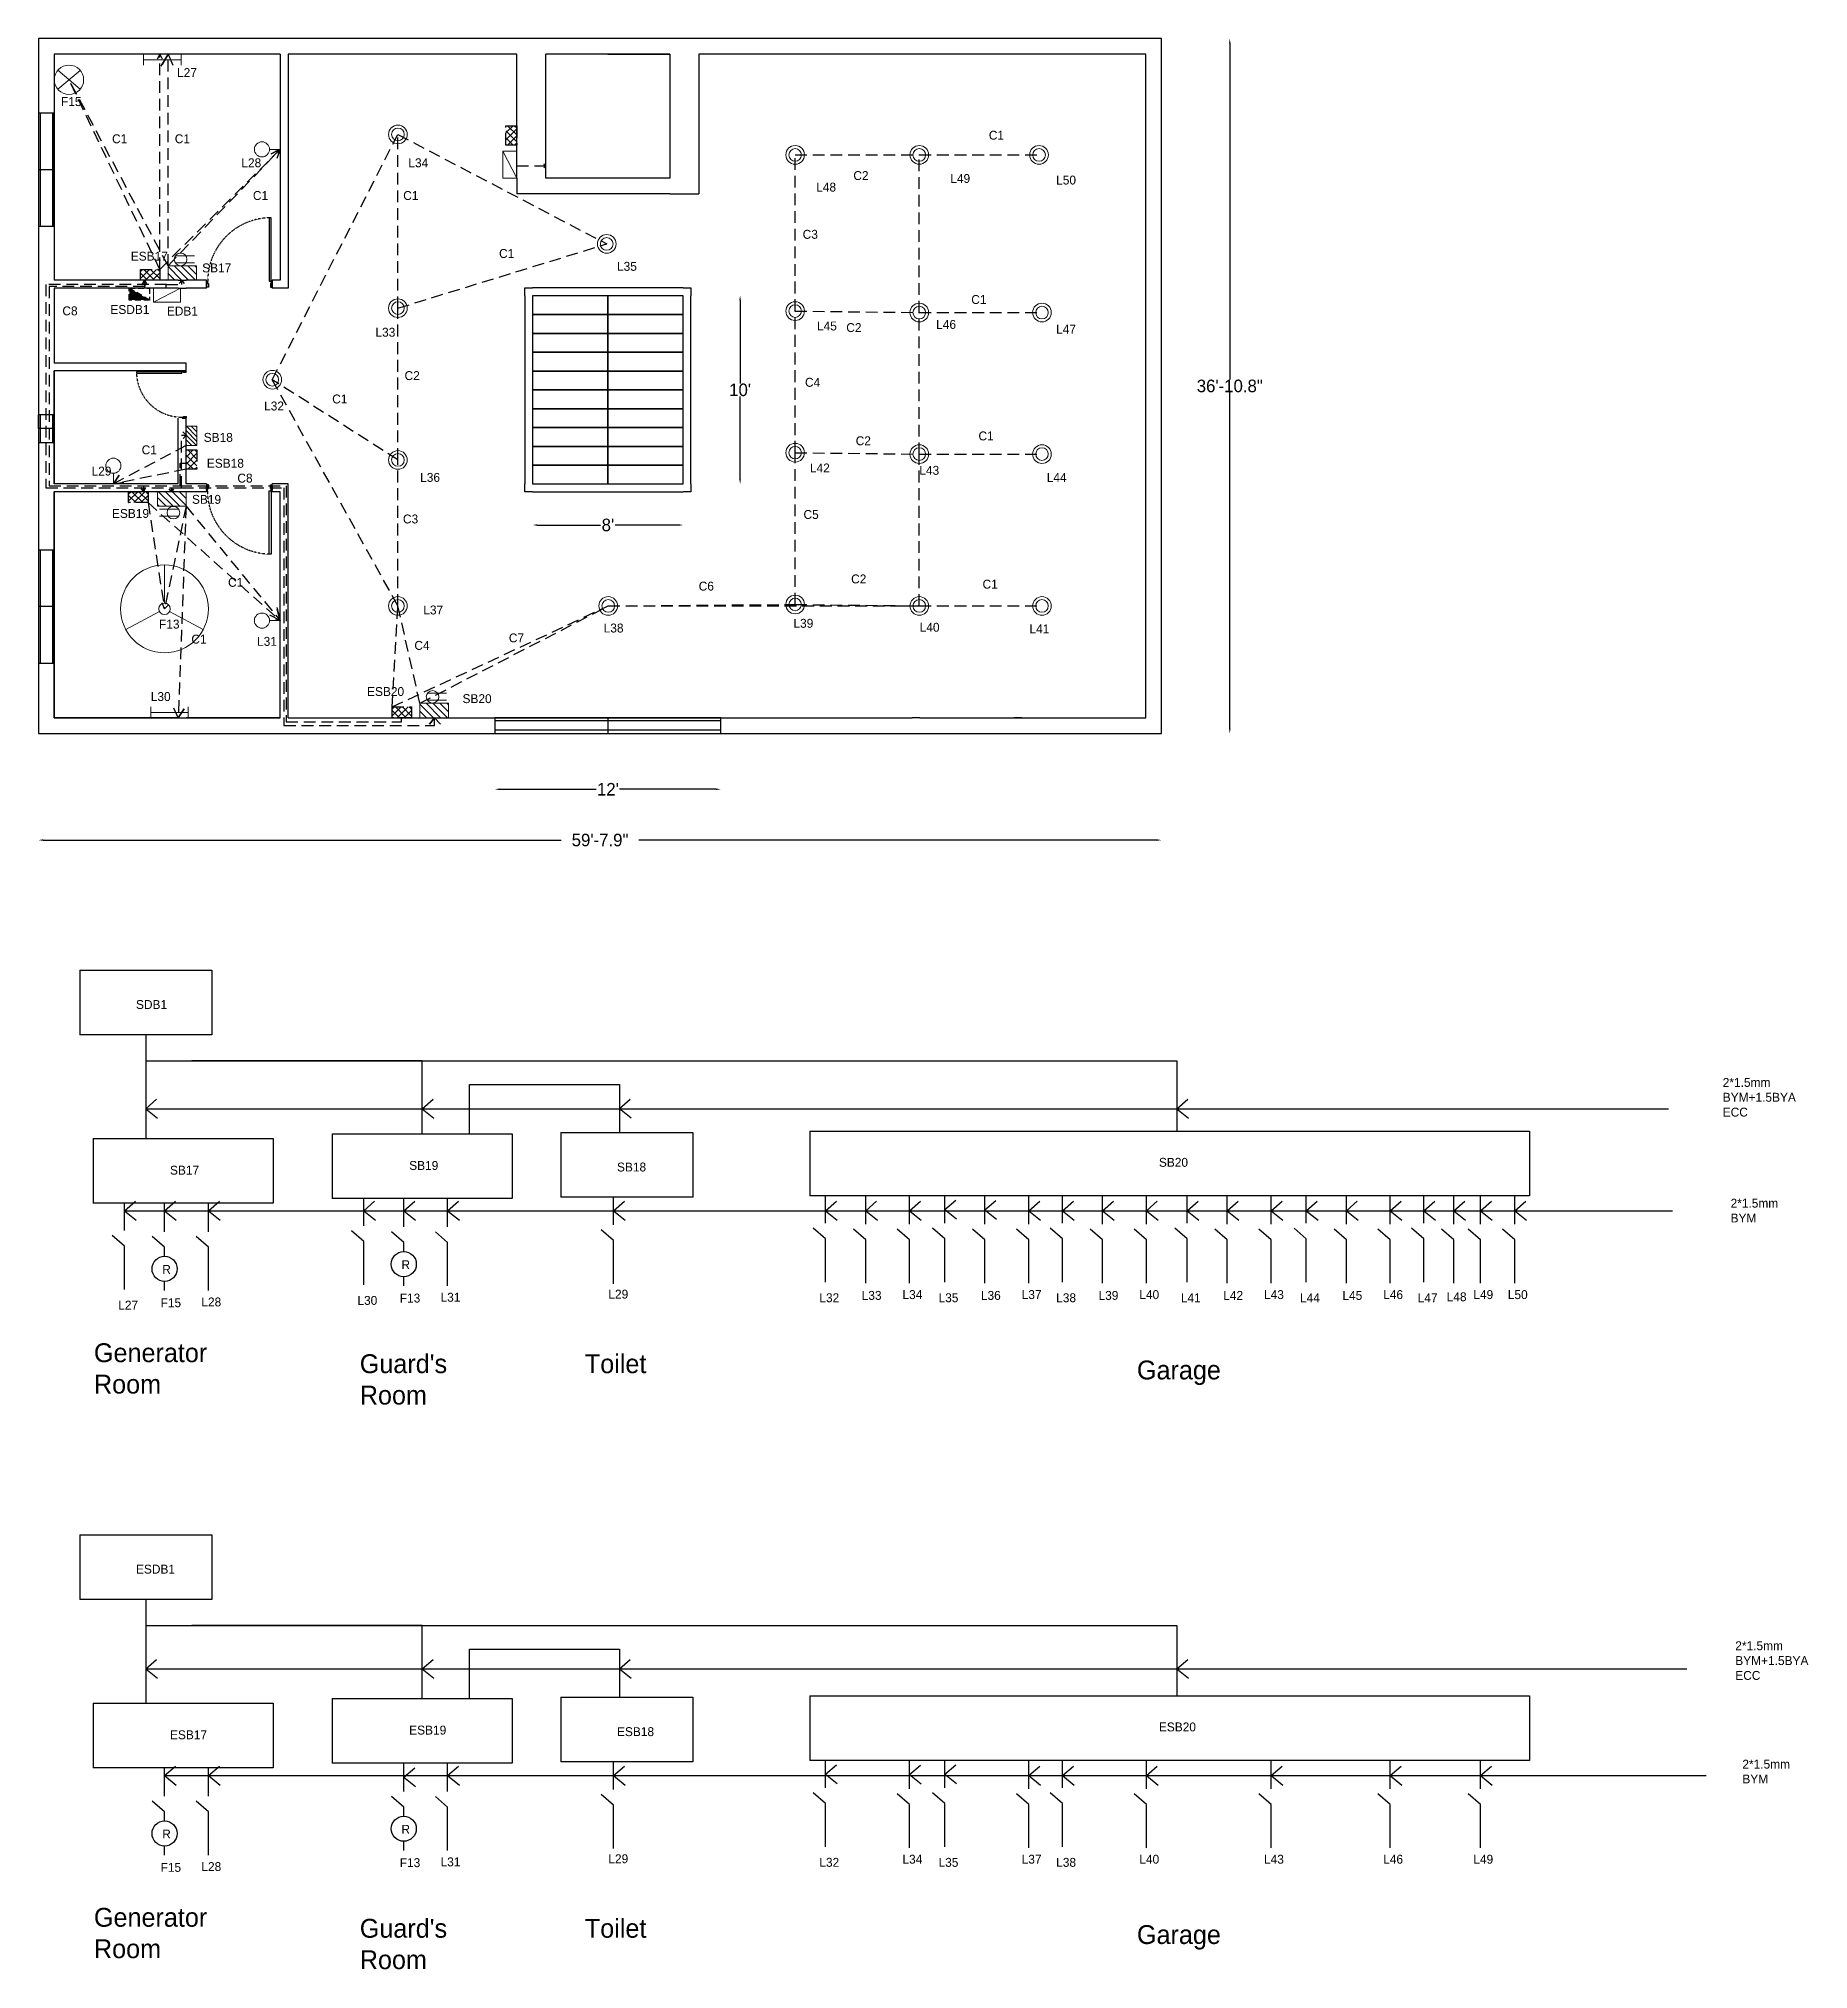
# Model space of a CAD drawing. Header units: inches. Extents: x -1005 to 2944, y -1440 to 1224.
# Drawn here: x 693 to 1822, y -745 to 485 of the extents above; entities that cross this region are included whole.
import ezdxf

# ---------------------------------------------------------------- set-up
doc = ezdxf.new("R2010")
doc.units = ezdxf.units.IN
doc.header["$LTSCALE"] = 30
doc.header["$MEASUREMENT"] = 0
doc.linetypes.add('HIDDEN', pattern=[0.375, 0.25, -0.125])
doc.linetypes.add('HIDDEN4', pattern=[0.09375, 0.0625, -0.03125])
for name, color, linetype in [('Conduction to distribution board and 3 pin socket', 224, 'HIDDEN'), ('Conduction wire', 220, 'HIDDEN'), ('Dim', 102, 'Continuous'), ('Doors', 172, 'Continuous'), ('Emergency conduit', 50, 'HIDDEN'), ('Emergency fixture', 52, 'HIDDEN'), ('Esdb  c', 54, 'Continuous'), ('ESDBconduit', 80, 'HIDDEN'), ('loads', 228, 'HIDDEN'), ('Sdb  text', 153, 'Continuous'), ('SDB wire', 106, 'Continuous'), ('Windows', 174, 'Continuous'), ('wire size', 132, 'Continuous')]:
    doc.layers.add(name, color=color, linetype=linetype)
doc.layers.add('Fittings & Fixtures', color=92, linetype='Continuous', lineweight=15)
doc.dimstyles.get("Standard").update_dxf_attribs({"dimtxt": 8, "dimasz": 3, "dimexe": 0.18, "dimexo": 0.0625, "dimgap": 0.09, "dimtad": 0, "dimtih": 1, "dimtoh": 1, "dimdec": 1, "dimzin": 0, "dimdsep": 46, "dimlunit": 3, "dimtxsty": 'Standard', "dimcen": 0.09, "dimse1": 1, "dimse2": 1, "dimadec": 0, "dimazin": 0, "dimtfac": 1, "dimtdec": 1, "dimtofl": 0, "dimtmove": 0, "dimatfit": 3, "dimfxl": 1, "dimtolj": 1, "dimtzin": 0, "dimarcsym": 0})

msp = doc.modelspace()

# ---------------------------------------------------------------- texts
at = {"layer": 'Conduction to distribution board and 3 pin socket', "char_height": 5.677, "width": 13.6809, "attachment_point": 1}
for insert in [(708.38, 314.31), (819.96, 207.73)]:
    msp.add_mtext('C8', dxfattribs=dict(at, insert=insert))
at = {"layer": 'Conduction wire', "char_height": 5.677, "width": 13.6809, "attachment_point": 1}
for s, insert in [('C1', (740.06, 424)), ('C1', (780.05, 424)), ('C1', (1299.07, 426.25)), ('C2', (1212.69, 400.55)), ('C1', (829.86, 387.81)), ('C1', (925.69, 387.81)), ('C3', (1180.39, 363.09)), ('C1', (986.81, 350.87)), ('C1', (1287.87, 321.54)), ('C2', (1208.18, 303.65)), ('C2', (926.55, 273.05)), ('C4', (1181.88, 268.78)), ('C1', (880.41, 258.15)), ('C1', (1292.48, 234.61)), ('C1', (758.93, 225.73)), ('C2', (1214.2, 231.54)), ('C5', (1180.91, 184.55)), ('C3', (925.53, 181.68)), ('C1', (814.01, 141.3)), ('C6', (1114.1, 138.89)), ('C2', (1211.27, 143.47)), ('C1', (1295.07, 140.15)), ('C1', (790.62, 105.11)), ('C4', (932.82, 101.12)), ('C7', (993.03, 105.89))]:
    msp.add_mtext(s, dxfattribs=dict(at, insert=insert))
at = {"layer": 'Esdb  c', "attachment_point": 1}
for s, insert, char_height, width in [('ESDB1', (755.32, -487.58), 5.677, 13.6809), ('ESB19', (929.5, -590.15), 5.677, 13.6809), ('ESB20', (1407.5, -588.15), 5.677, 13.6809), ('ESB17', (777, -593.15), 5.677, 13.6809), ('ESB18', (1062, -591.15), 5.677, 13.6809), ('R', (772.05, -656.38), 5.68, 13.6809), ('R', (924.55, -653.38), 5.68, 13.6809), ('F13', (923.5, -674.65), 5.677, 13.6809), ('L31', (949.5, -674.15), 5.677, 13.6809), ('L29', (1056.5, -672.15), 5.677, 13.6809), ('L32', (1191.01, -674.45), 5.677, 13.6809), ('L34', (1244.01, -672.45), 5.677, 13.6809), ('L35', (1267.01, -674.45), 5.677, 13.6809), ('L37', (1320.01, -672.45), 5.677, 13.6809), ('L38', (1342.01, -674.45), 5.677, 13.6809), ('L40', (1395.01, -672.45), 5.677, 13.6809), ('L43', (1474.51, -672.45), 5.677, 13.6809), ('L46', (1550.51, -672.45), 5.677, 13.6809), ('L49', (1607.97, -672.45), 5.677, 13.6809), ('F15', (771, -677.65), 5.677, 13.6809), ('L28', (797, -677.15), 5.677, 13.6809), ('Generator Room', (728.5, -706.32), 12, 50.521), ("Guard's\\PRoom", (898, -713.32), 12, 50.521), ('Toilet', (1041.5, -713.32), 12, 62.2585), ('Garage', (1393.5, -717.32), 12, 62.2585)]:
    msp.add_mtext(s, dxfattribs=dict(at, insert=insert, char_height=char_height, width=width))
at = {"layer": 'loads', "char_height": 5.677, "width": 13.6809, "attachment_point": 1}
for s, insert in [('L27', (781.5, 466.18)), ('F15', (707.5, 447.68)), ('L28', (822.5, 408.68)), ('L34', (929, 408.68)), ('L49', (1274.5, 398.68)), ('L50', (1342, 397.68)), ('L48', (1189, 393.18)), ('ESB17', (752, 349.18)), ('SB17', (797.5, 341.68)), ('L35', (1062, 342.68)), ('ESDB1', (739, 315.18)), ('EDB1', (775, 314.18)), ('L33', (908, 300.68)), ('L45', (1189.5, 304.68)), ('L46', (1265.5, 305.68)), ('L47', (1342, 302.68)), ('L32', (837, 253.68)), ('SB18', (798.5, 233.68)), ('L29', (727, 212.18)), ('ESB18', (800.5, 217.18)), ('L42', (1185, 214.18)), ('L43', (1254.75, 212.68)), ('L36', (936.5, 208.18)), ('L44', (1336, 208.18)), ('ESB19', (740, 185.18)), ('SB19', (791, 194.18)), ('L37', (938.5, 123.68)), ('F13', (770, 114.68)), ('L38', (1053.5, 112.18)), ('L39', (1174.5, 115.18)), ('L40', (1255, 112.68)), ('L41', (1325, 111.68)), ('L31', (832.5, 103.68)), ('L30', (764.74, 68.51)), ('ESB20', (902.64, 71.73)), ('SB20', (963.5, 67.18))]:
    msp.add_mtext(s, dxfattribs=dict(at, insert=insert))
at = {"layer": 'Sdb  text', "attachment_point": 1}
for s, insert, char_height, width in [('SDB1', (755.32, -127.75), 5.677, 13.6809), ('SB17', (777, -233.32), 5.677, 13.6809), ('SB19', (929.5, -230.32), 5.677, 13.6809), ('SB18', (1062, -231.32), 5.677, 13.6809), ('SB20', (1407.5, -228.32), 5.677, 13.6809), ('R', (924.55, -293.56), 5.68, 13.6809), ('R', (772.05, -296.56), 5.68, 13.6809), ('L27', (744, -319.32), 5.677, 13.6809), ('F15', (771, -317.82), 5.677, 13.6809), ('L28', (797, -317.32), 5.677, 13.6809), ('L30', (896.5, -316.32), 5.677, 13.6809), ('F13', (923.5, -314.82), 5.677, 13.6809), ('L31', (949.5, -314.32), 5.677, 13.6809), ('L29', (1056.5, -312.32), 5.677, 13.6809), ('L32', (1191.01, -314.63), 5.677, 13.6809), ('L33', (1218.01, -313.13), 5.677, 13.6809), ('L34', (1244.01, -312.63), 5.677, 13.6809), ('L35', (1267.01, -314.63), 5.677, 13.6809), ('L36', (1294.01, -313.13), 5.677, 13.6809), ('L37', (1320.01, -312.63), 5.677, 13.6809), ('L38', (1342.01, -314.63), 5.677, 13.6809), ('L39', (1369.01, -313.13), 5.677, 13.6809), ('L40', (1395.01, -312.63), 5.677, 13.6809), ('L41', (1421.51, -314.63), 5.677, 13.6809), ('L42', (1448.51, -313.13), 5.677, 13.6809), ('L43', (1474.51, -312.63), 5.677, 13.6809), ('L44', (1497.51, -314.63), 5.677, 13.6809), ('L45', (1524.51, -313.13), 5.677, 13.6809), ('L46', (1550.51, -312.63), 5.677, 13.6809), ('L47', (1572.51, -314.63), 5.677, 13.6809), ('L48', (1591, -314), 5.677, 13.6809), ('L49', (1607.97, -312.63), 5.677, 13.6809), ('L50', (1629.97, -312.63), 5.677, 13.6809), ('Generator Room', (728.5, -346.5), 12, 50.521), ("Guard's\\PRoom", (898, -353.5), 12, 50.521), ('Toilet', (1041.5, -353.5), 12, 62.2585), ('Garage', (1393.5, -357.5), 12, 62.2585)]:
    msp.add_mtext(s, dxfattribs=dict(at, insert=insert, char_height=char_height, width=width))
at = {"layer": 'wire size', "char_height": 5.6772, "width": 13.6809, "attachment_point": 1}
for s, insert in [('2*1.5mm BYM+1.5BYA ECC', (1767, -177.4)), ('2*1.5mm BYM', (1772, -254.36)), ('2*1.5mm BYM+1.5BYA ECC', (1775, -536.4)), ('2*1.5mm BYM', (1779.5, -611.86))]:
    msp.add_mtext(s, dxfattribs=dict(at, insert=insert))

# ---------------------------------------------------------------- blocks, each defined once
blk = doc.blocks.new('A$C33124527')
for points in [[(1080, 1159), (1047, 1159), (1047, 100), (1080, 100)], [(0, 10), (6, 10), (6, 90), (0, 90)], [(6, 100), (20, 100), (20, 62), (32, 62), (32, 16), (32, 0), (6, 0)], [(1094, 100), (1080, 100), (1080, 62), (1068, 62), (1068, 16), (1068, 0), (1094, 0)], [(1094, 10), (1100, 10), (1100, 90), (1094, 90)]]:
    blk.add_lwpolyline(points, close=True)
at = {"linetype": 'HIDDEN4'}
blk.add_arc((1081, 100), 1060, 91.6414, 179.9839, dxfattribs=at)
blk = doc.blocks.new('*D25')
at = {"color": 0, "lineweight": -2}
for p, q in [((1140.5, 318.1), (1140.5, 265.2)), ((1140.5, 204.1), (1140.5, 257))]:
    blk.add_line(p, q, dxfattribs=at)
at = {"color": 0}
for points in [[(1140, 318.1), (1141, 318.1), (1140.5, 321.1)], [(1140, 204.1), (1141, 204.1), (1140.5, 201.1)]]:
    blk.add_solid(points, dxfattribs=at)
at = {"layer": 'Defpoints', "color": 0}
for p in [(1104.2, 321.1), (1104.2, 201.1), (1140.5, 201.1)]:
    blk.add_point(p, dxfattribs=at)
at = {"color": 0, "insert": (1140.5, 261.1), "char_height": 8, "attachment_point": 5}
blk.add_mtext("\\A1;10'", dxfattribs=at)
blk = doc.blocks.new('*D26')
at = {"color": 0, "lineweight": -2}
for p, q in [((1011.2, 175), (1051.4, 175)), ((1101.2, 175), (1060.9, 175))]:
    blk.add_line(p, q, dxfattribs=at)
at = {"color": 0}
for points in [[(1011.2, 175.5), (1011.2, 174.5), (1008.2, 175)], [(1101.2, 175.5), (1101.2, 174.5), (1104.2, 175)]]:
    blk.add_solid(points, dxfattribs=at)
at = {"layer": 'Defpoints', "color": 0}
for p in [(1008.2, 201.1), (1104.2, 201.1), (1008.2, 175)]:
    blk.add_point(p, dxfattribs=at)
at = {"color": 0, "insert": (1056.2, 175), "char_height": 8, "attachment_point": 5}
blk.add_mtext("\\A1;8'", dxfattribs=at)
blk = doc.blocks.new('*D27')
at = {"color": 0, "lineweight": -2}
for p, q in [((987.2, 6.6), (1048.7, 6.6)), ((1125.2, 6.6), (1063.6, 6.6))]:
    blk.add_line(p, q, dxfattribs=at)
at = {"color": 0}
for points in [[(987.2, 7.1), (987.2, 6.1), (984.2, 6.6)], [(1125.2, 7.1), (1125.2, 6.1), (1128.2, 6.6)]]:
    blk.add_solid(points, dxfattribs=at)
at = {"layer": 'Defpoints', "color": 0}
for p in [(984.2, 42.2), (1128.2, 44.2), (984.2, 6.6)]:
    blk.add_point(p, dxfattribs=at)
at = {"color": 0, "insert": (1056.2, 6.6), "char_height": 8, "attachment_point": 5}
blk.add_mtext("\\A1;12'", dxfattribs=at)
blk = doc.blocks.new('*D28')
at = {"color": 0, "lineweight": -2}
for p, q in [((1452.7, 482), (1452.7, 267.7)), ((1452.7, 45.2), (1452.7, 259.5))]:
    blk.add_line(p, q, dxfattribs=at)
at = {"color": 0}
for points in [[(1452.2, 482), (1453.2, 482), (1452.7, 485)], [(1452.2, 45.2), (1453.2, 45.2), (1452.7, 42.2)]]:
    blk.add_solid(points, dxfattribs=at)
at = {"layer": 'Defpoints', "color": 0}
for p in [(1409.1, 485), (1452.7, 485), (1409.1, 42.2)]:
    blk.add_point(p, dxfattribs=at)
at = {"color": 0, "insert": (1452.7, 263.6), "char_height": 8, "attachment_point": 5}
blk.add_mtext('\\A1;36\'-10.8"', dxfattribs=at)
blk = doc.blocks.new('*D29')
at = {"color": 0, "lineweight": -2}
for p, q in [((696.2, -25.8), (1026.4, -25.8)), ((1406.1, -25.8), (1075.9, -25.8))]:
    blk.add_line(p, q, dxfattribs=at)
at = {"color": 0}
for points in [[(696.2, -25.3), (696.2, -26.3), (693.2, -25.8)], [(1406.1, -25.3), (1406.1, -26.3), (1409.1, -25.8)]]:
    blk.add_solid(points, dxfattribs=at)
at = {"layer": 'Defpoints', "color": 0}
for p in [(693.2, 42.2), (1409.1, 42.2), (1409.1, -25.8)]:
    blk.add_point(p, dxfattribs=at)
at = {"color": 0, "insert": (1051.2, -25.8), "char_height": 8, "attachment_point": 5}
blk.add_mtext('\\A1;59\'-7.9"', dxfattribs=at)
blk = doc.blocks.new('ESDB')
h = blk.add_hatch(color=256)
h.set_gradient(one_color=1, tint=1, name='INVCURVED')
h.paths.add_polyline_path([(25.9, -0.1), (25.9, 15.1), (-0.1, -0.1)])
for p, q in [((25.9, 15.1), (-0.1, 15.1)), ((-0.1, 15.1), (-0.1, -0.1)), ((-0.1, -0.1), (25.9, 15.1)), ((25.9, -0.1), (25.9, 15.1)), ((-0.1, -0.1), (25.9, -0.1))]:
    blk.add_line(p, q)

# ---------------------------------------------------------------- dimensions: what is measured, and where the dimension line sits
for base, p1, p2, angle, picture, middle in [((1452.69, 484.98), (1409.14, 42.18), (1409.14, 484.98), 270, '*D28', (1452.69, 263.58)), ((1140.52, 201.14), (1104.16, 321.14), (1104.16, 201.14), 90, '*D25', (1140.52, 261.14))]:
    dim = msp.add_linear_dim(base=base, p1=p1, p2=p2, angle=angle, dimstyle='Standard')
    dim.commit()
    dim.dimension.update_dxf_attribs({"geometry": picture, "text_midpoint": middle})
for base, p1, p2, picture, middle in [((1008.16, 175.02), (1104.16, 201.14), (1008.16, 201.14), '*D26', (1056.16, 175.02)), ((1409.14, -25.8), (693.24, 42.18), (1409.14, 42.18), '*D29', (1051.19, -25.8)), ((984.16, 6.65), (1128.16, 44.18), (984.16, 42.18), '*D27', (1056.16, 6.65))]:
    dim = msp.add_linear_dim(base=base, p1=p1, p2=p2, dimstyle='Standard')
    dim.commit()
    dim.dimension.update_dxf_attribs({"geometry": picture, "text_midpoint": middle})

# ---------------------------------------------------------------- hatches: boundary and pattern name
at = {"layer": 'Emergency fixture'}
h = msp.add_hatch(dxfattribs=at)
h.set_pattern_fill('ANSI37', color=256, scale=25, angle=-90, style=0)
h.set_pattern_definition([(315, (753.1302, -312.5), (2.209709, 2.209709), []), (45, (753.1302, -312.5), (-2.209709, 2.209709), [])])
h.paths.add_polyline_path([(991.13, 417.12), (998.06, 417.12), (998.06, 429.5), (991.13, 429.5)])
h = msp.add_hatch(dxfattribs=at)
h.set_pattern_fill('ANSI37', color=256, scale=25, style=0)
h.set_pattern_definition([(45, (1500.1203, 92.9806), (-2.209709, 2.209709), []), (135, (1500.1203, 92.9806), (-2.209709, -2.209709), [])])
h.paths.add_polyline_path([(770.5, 337.91), (758.12, 337.91), (758.12, 330.98), (770.5, 330.98)])
h = msp.add_hatch(dxfattribs=at)
h.set_pattern_fill('ANSI37', color=256, scale=25, angle=-90, style=0)
h.set_pattern_definition([(315, (549.2388, -519.1203), (2.209709, 2.209709), []), (45, (549.2388, -519.1203), (-2.209709, 2.209709), [])])
h.paths.add_polyline_path([(787.24, 210.5), (794.17, 210.5), (794.17, 222.88), (787.24, 222.88)])
h = msp.add_hatch(dxfattribs=at)
h.set_pattern_fill('ANSI37', color=256, scale=25, style=0)
h.set_pattern_definition([(45, (1492.6203, -48.753), (-2.209709, 2.209709), []), (135, (1492.6203, -48.753), (-2.209709, -2.209709), [])])
h.paths.add_polyline_path([(763, 196.18), (750.62, 196.18), (750.62, 189.25), (763, 189.25)])
h = msp.add_hatch(dxfattribs=at)
h.set_pattern_fill('ANSI37', color=256, scale=25, style=0)
h.set_pattern_definition([(45, (1660.6203, -185.8194), (-2.209709, 2.209709), []), (135, (1660.6203, -185.8194), (-2.209709, -2.209709), [])])
h.paths.add_polyline_path([(931, 59.11), (918.62, 59.11), (918.62, 52.18), (931, 52.18)])
at = {"layer": 'Fittings & Fixtures'}
h = msp.add_hatch(dxfattribs=at)
h.set_pattern_fill('ANSI31', color=256, scale=25, angle=-90, style=0)
h.set_pattern_definition([(315, (-1863.385, -14782.8393), (2.2097087, 2.2097087), [])])
h.paths.add_polyline_path([(775.74, 340.2), (775.74, 330.98), (793.97, 330.98), (793.97, 340.2)])
h = msp.add_hatch(dxfattribs=at)
h.set_pattern_fill('ANSI31', color=256, scale=17, angle=-90, style=0)
h.set_pattern_definition([(315, (-1617.707, -14922.2421), (1.5026019, 1.5026019), [])])
h.paths.add_polyline_path([(787.24, 225.63), (794.17, 225.63), (794.17, 238.01), (787.24, 238.01)])
h = msp.add_hatch(dxfattribs=at)
h.set_pattern_fill('ANSI31', color=256, scale=25, angle=90, style=0)
h.set_pattern_definition([(135, (3426.3662, 15310.001), (-2.2097087, -2.2097087), [])])
h.paths.add_polyline_path([(787.24, 186.96), (787.24, 196.18), (769.01, 196.18), (769.01, 186.96)])
h = msp.add_hatch(dxfattribs=at)
h.set_pattern_fill('ANSI31', color=256, scale=25, angle=-90, style=0)
h.set_pattern_definition([(315, (-1702.7756, -15061.64), (2.2097087, 2.2097087), [])])
h.paths.add_polyline_path([(936.35, 61.4), (936.35, 52.18), (954.58, 52.18), (954.58, 61.4)])

# ---------------------------------------------------------------- linework, layer by layer
for p, q in [((1409.14, 484.98), (693.24, 484.98)), ((693.24, 484.98), (693.24, 42.18)), ((1409.14, 42.18), (1409.14, 484.98)), ((847.24, 474.98), (847.24, 330.98)), ((852.24, 474.98), (852.24, 330.98)), ((998.06, 395.98), (998.06, 474.98)), ((1016.66, 395.98), (1016.66, 474.98)), ((1016.66, 474.98), (1016.66, 474.98)), ((1056.16, 474.98), (1095.66, 474.98)), ((1095.66, 474.98), (1095.66, 395.98)), ((1114.26, 474.98), (1114.26, 395.98)), ((998.06, 395.98), (998.06, 385.98)), ((1095.66, 395.98), (1016.66, 395.98)), ((1114.26, 395.98), (1114.26, 385.98)), ((1016.66, 385.98), (998.06, 385.98)), ((1095.66, 385.98), (1016.66, 385.98)), ((1095.66, 385.98), (1114.26, 385.98)), ((782.24, 330.98), (703.24, 330.98)), ((782.24, 325.98), (703.24, 325.98)), ((703.86, 325.29), (703.86, 325.29)), ((782.24, 330.98), (787.24, 330.98)), ((782.24, 325.98), (787.24, 325.98)), ((800.24, 330.98), (787.24, 330.98)), ((800.24, 325.98), (787.24, 325.98)), ((800.24, 325.98), (800.24, 330.98)), ((847.24, 330.98), (842.24, 330.98)), ((842.24, 330.98), (842.24, 325.98)), ((852.24, 325.98), (842.24, 325.98)), ((852.24, 330.98), (852.24, 325.98)), ((1003.16, 321.14), (1003.16, 326.14)), ((1003.16, 326.14), (1008.16, 326.14)), ((1003.16, 321.14), (1003.16, 201.14)), ((1056.16, 326.14), (1008.16, 326.14)), ((1056.16, 321.14), (1008.16, 321.14)), ((1008.16, 321.14), (1008.16, 201.14)), ((1104.16, 326.14), (1056.16, 326.14)), ((1104.16, 321.14), (1056.16, 321.14)), ((1056.16, 316.14), (1056.16, 321.14)), ((1104.16, 326.14), (1109.16, 326.14)), ((1104.16, 201.14), (1104.16, 321.14)), ((1109.16, 326.14), (1109.16, 321.14)), ((1109.16, 201.14), (1109.16, 321.14)), ((1056.16, 201.14), (1056.16, 316.14)), ((782.24, 278.18), (703.24, 278.18)), ((787.24, 273.18), (703.24, 273.18)), ((703.24, 201.18), (703.24, 273.18)), ((787.24, 278.18), (782.24, 278.18)), ((787.24, 273.18), (787.24, 278.18)), ((1056.16, 246.31), (1056.16, 201.14)), ((782.24, 201.18), (782.24, 243.18)), ((787.24, 201.18), (787.24, 243.18)), ((1056.16, 201.14), (1056.16, 232.18)), ((782.24, 201.18), (703.24, 201.18)), ((800.24, 201.18), (787.24, 201.18)), ((800.24, 201.18), (800.24, 196.18)), ((852.24, 201.18), (842.24, 201.18)), ((842.24, 196.18), (842.24, 201.18)), ((852.24, 196.18), (852.24, 201.18)), ((1003.16, 196.14), (1003.16, 201.14)), ((1008.16, 201.14), (1104.16, 201.14)), ((1109.16, 201.14), (1109.16, 196.14)), ((1399.14, 196.18), (1399.14, 201.18)), ((782.24, 196.18), (703.24, 196.18)), ((703.24, 52.18), (703.24, 196.18)), ((787.24, 196.18), (782.24, 196.18)), ((800.24, 196.18), (787.24, 196.18)), ((847.24, 196.18), (842.24, 196.18)), ((847.24, 52.18), (847.24, 196.18)), ((852.24, 52.18), (852.24, 196.18)), ((1008.16, 196.14), (1003.16, 196.14)), ((1008.16, 196.14), (1104.16, 196.14)), ((1109.16, 196.14), (1104.16, 196.14)), ((1399.14, 52.18), (1399.14, 196.18)), ((782.24, 52.18), (703.24, 52.18)), ((782.24, 52.18), (787.24, 52.18)), ((847.24, 52.18), (787.24, 52.18)), ((1255.14, 52.18), (1250.14, 52.18)), ((1255.14, 52.18), (1315.14, 52.18)), ((1320.14, 52.18), (1315.14, 52.18)), ((1320.14, 52.18), (1399.14, 52.18)), ((693.24, 42.18), (1409.14, 42.18)), ((984.16, 42.18), (1128.16, 42.18))]:
    msp.add_line(p, q)
for points in [[(847.24, 474.98), (703.24, 474.98), (703.24, 330.98)], [(998.06, 474.98), (852.24, 474.98)], [(1095.66, 474.98), (1016.66, 474.98)], [(1399.14, 201.18), (1399.14, 474.98), (1114.26, 474.98)], [(703.24, 325.98), (703.24, 278.18)], [(703.24, 273.18), (703.24, 201.18)], [(703.24, 196.18), (703.24, 52.18), (847.24, 52.18)], [(1255.14, 52.18), (1399.14, 52.18), (1399.14, 196.18)], [(852.24, 52.18), (1250.14, 52.18)]]:
    msp.add_lwpolyline(points)
for points in [[(1008.16, 309.14), (1056.16, 309.14), (1056.16, 321.14), (1008.16, 321.14)], [(1056.16, 309.14), (1104.16, 309.14), (1104.16, 321.14), (1056.16, 321.14)], [(1008.16, 297.14), (1056.16, 297.14), (1056.16, 309.14), (1008.16, 309.14)], [(1056.16, 297.14), (1104.16, 297.14), (1104.16, 309.14), (1056.16, 309.14)], [(1008.16, 285.14), (1056.16, 285.14), (1056.16, 297.14), (1008.16, 297.14)], [(1056.16, 285.14), (1104.16, 285.14), (1104.16, 297.14), (1056.16, 297.14)], [(1008.16, 273.14), (1056.16, 273.14), (1056.16, 285.14), (1008.16, 285.14)], [(1056.16, 273.14), (1104.16, 273.14), (1104.16, 285.14), (1056.16, 285.14)], [(1008.16, 261.14), (1056.16, 261.14), (1056.16, 273.14), (1008.16, 273.14)], [(1056.16, 261.14), (1104.16, 261.14), (1104.16, 273.14), (1056.16, 273.14)], [(1008.16, 249.14), (1056.16, 249.14), (1056.16, 261.14), (1008.16, 261.14)], [(1056.16, 249.14), (1104.16, 249.14), (1104.16, 261.14), (1056.16, 261.14)], [(1008.16, 237.14), (1056.16, 237.14), (1056.16, 249.14), (1008.16, 249.14)], [(1056.16, 237.14), (1104.16, 237.14), (1104.16, 249.14), (1056.16, 249.14)], [(1008.16, 225.14), (1056.16, 225.14), (1056.16, 237.14), (1008.16, 237.14)], [(1056.16, 225.14), (1104.16, 225.14), (1104.16, 237.14), (1056.16, 237.14)], [(1008.16, 213.14), (1056.16, 213.14), (1056.16, 225.14), (1008.16, 225.14)], [(1056.16, 213.14), (1104.16, 213.14), (1104.16, 225.14), (1056.16, 225.14)], [(1008.16, 201.14), (1056.16, 201.14), (1056.16, 213.14), (1008.16, 213.14)], [(1056.16, 201.14), (1104.16, 201.14), (1104.16, 213.14), (1056.16, 213.14)]]:
    msp.add_lwpolyline(points, close=True)
at = {"layer": 'Conduction to distribution board and 3 pin socket'}
for p, q in [((998.06, 403.85), (1016.66, 403.85)), ((1016.66, 403.85), (1015.35, 404.94)), ((1015.35, 404.94), (1016.66, 403.85)), ((1016.66, 403.85), (1015.35, 402.6)), ((774.74, 328.25), (697.92, 328.25)), ((697.92, 328.25), (697.92, 198.62)), ((774.53, 325.93), (774.53, 328.25)), ((774.53, 328.25), (784.45, 328.25)), ((784.45, 330.78), (782.84, 328.86)), ((782.84, 328.86), (784.45, 330.78)), ((784.45, 328.25), (784.45, 330.78)), ((784.45, 330.78), (786.08, 328.94)), ((787.24, 232.24), (785.15, 234.36)), ((785.15, 234.36), (787.24, 232.23)), ((784.43, 198.62), (784.43, 232.24)), ((784.43, 232.24), (787.85, 232.24)), ((787.24, 232.23), (785.35, 230.09)), ((697.92, 198.62), (777.86, 198.62)), ((777.86, 196.18), (776.45, 197.77)), ((777.86, 198.62), (777.86, 196.51)), ((777.86, 196.51), (777.86, 198.62)), ((777.86, 198.62), (784.43, 198.62)), ((777.86, 196.18), (779.22, 197.77)), ((779.22, 197.77), (777.86, 196.18)), ((784.4, 198.68), (849.66, 198.68)), ((849.66, 198.68), (849.66, 47.15)), ((777.86, 196.51), (777.86, 196.18)), ((945.61, 52.18), (942.43, 48.15)), ((942.43, 48.15), (945.61, 52.18)), ((945.61, 47.15), (945.61, 52.2)), ((945.61, 52.18), (949.47, 48.09)), ((849.66, 47.15), (945.61, 47.15))]:
    msp.add_line(p, q, dxfattribs=at)
at = {"layer": 'Conduction wire'}
for p, q in [((775.74, 474.98), (771.46, 467.47)), ((771.46, 467.47), (775.74, 474.98)), ((775.74, 340.2), (775.74, 474.98)), ((775.74, 474.98), (779.04, 467.63)), ((775.74, 340.2), (712.59, 458.76)), ((922.31, 313.2), (922.31, 423.91)), ((775.74, 340.2), (847.25, 414.4)), ((847.24, 414.39), (841.53, 411.58)), ((841.53, 411.58), (847.24, 414.39)), ((847.24, 414.39), (845.13, 408.48)), ((1175.59, 311.34), (1175.59, 410.89)), ((1175.59, 410.89), (1254.75, 410.89)), ((1254.75, 410.89), (1331.1, 410.89)), ((922.31, 313.2), (1055.47, 354.14)), ((922.31, 216.45), (922.31, 313.2)), ((1175.59, 221.1), (1175.59, 311.34)), ((1175.59, 311.34), (1254.75, 310.41)), ((1254.75, 310.41), (1332.97, 310.41)), ((922.31, 216.45), (842.22, 267.62)), ((787.24, 225.63), (740.89, 201.18)), ((922.31, 123.42), (922.31, 216.45)), ((1175.59, 124.35), (1175.59, 221.1)), ((1175.59, 221.1), (1254.75, 220.17)), ((1254.75, 220.17), (1332.97, 220.17)), ((740.9, 201.18), (744.63, 206.87)), ((744.63, 206.87), (740.9, 201.18)), ((740.9, 201.18), (747.63, 202.2)), ((787.24, 186.96), (773.5, 121.56)), ((787.24, 186.96), (782.24, 52.18)), ((787.24, 186.96), (847.24, 114.08)), ((773.5, 121.56), (772, 125.5)), ((773.5, 121.56), (776.12, 124.14)), ((776.12, 124.14), (773.5, 121.56)), ((936.35, 61.4), (922.31, 123.42)), ((936.35, 61.4), (1056.4, 123.42)), ((1056.4, 123.42), (1175.59, 124.35)), ((1175.59, 124.35), (1254.75, 123.42)), ((1254.75, 123.42), (1332.97, 123.42)), ((847.24, 114.08), (840.6, 117.62)), ((847.24, 114.08), (845.08, 122.33)), ((845.08, 122.33), (847.24, 114.08)), ((782.24, 52.18), (779.53, 58.36)), ((782.24, 52.18), (786.1, 57.85)), ((786.1, 57.85), (782.24, 52.18)), ((782.24, 52.18), (782.24, 52.18))]:
    msp.add_line(p, q, dxfattribs=at)
at = {"layer": 'Dim'}
for p, q in [((693.24, 365.37), (703.24, 365.37)), ((693.22, 87.06), (703.22, 87.06))]:
    msp.add_line(p, q, dxfattribs=at)
at = {"layer": 'Doors'}
for p, q in [((1128.16, 52.18), (984.16, 52.18)), ((984.16, 52.18), (984.16, 42.18)), ((1128.16, 50.18), (984.16, 50.18)), ((1056.16, 52.18), (1056.16, 42.18)), ((1128.16, 42.18), (1128.16, 52.18)), ((1128.16, 42.18), (1128.16, 50.18)), ((1128.16, 44.18), (984.16, 44.18)), ((984.16, 42.18), (1128.16, 42.18)), ((1128.16, 42.18), (1128.16, 44.18))]:
    msp.add_line(p, q, dxfattribs=at)
at = {"layer": 'Emergency conduit'}
for p, q in [((770.5, 474.98), (769, 472)), ((769, 472), (770.5, 474.98)), ((770.5, 337.91), (770.5, 474.98)), ((770.5, 474.98), (772, 472)), ((770.5, 337.91), (712.59, 458.76)), ((842.22, 267.62), (922.31, 423.91)), ((922.31, 423.91), (1055.47, 354.14)), ((770.5, 337.91), (847.24, 414.39)), ((847.25, 414.4), (844, 413)), ((844, 413), (847.24, 414.4)), ((847.24, 414.4), (846, 411.5)), ((1254.75, 310.41), (1254.75, 410.89)), ((761, 327), (700, 327)), ((700, 327), (700, 200)), ((761, 330.98), (759, 328)), ((759, 328), (761, 330.98)), ((761, 325.98), (761, 330.98)), ((761, 330.98), (761, 327)), ((761, 330.98), (762.5, 328)), ((1254.75, 220.17), (1254.75, 310.41)), ((922.31, 123.42), (842.22, 267.62)), ((787.24, 210.5), (740.9, 201.18)), ((783.5, 200), (783.5, 214.5)), ((783.5, 214.5), (787.24, 214.5)), ((1254.75, 123.42), (1254.75, 220.17)), ((700, 200), (783.5, 200)), ((760, 196.18), (758.5, 199)), ((758.5, 199), (760, 196.18)), ((760, 200), (760, 196.18)), ((760, 196.18), (761.5, 199)), ((783.5, 200), (851, 200)), ((851, 200), (851, 49.5)), ((763, 189.25), (847.24, 114.08)), ((763, 189.25), (773.5, 121.56)), ((918.62, 59.11), (922.31, 123.42)), ((918.62, 59.11), (1056.4, 123.42)), ((1056.4, 123.42), (1254.75, 123.42)), ((847.24, 114.08), (844.5, 115)), ((847.24, 114.08), (846.5, 116.5)), ((846.5, 116.5), (847.24, 114.08)), ((851, 49.5), (924.5, 49.5)), ((924.5, 52.18), (924, 51.5)), ((924.5, 49.5), (924.5, 52.18)), ((924.5, 52.18), (925, 51.5)), ((925, 51.5), (924.5, 52.18))]:
    msp.add_line(p, q, dxfattribs=at)
at = {"layer": 'Emergency fixture'}
for points in [[(998.06, 429.5), (998.06, 417.12), (991.13, 417.12), (991.13, 429.5)], [(758.12, 337.91), (770.5, 337.91), (770.5, 330.98), (758.12, 330.98)], [(794.17, 222.88), (794.17, 210.5), (787.24, 210.5), (787.24, 222.88)], [(750.62, 196.18), (763, 196.18), (763, 189.25), (750.62, 189.25)], [(918.62, 59.11), (931, 59.11), (931, 52.18), (918.62, 52.18)]]:
    msp.add_lwpolyline(points, close=True, dxfattribs=at)
at = {"layer": 'Esdb  c', "color": 0, "linetype": 'ByBlock'}
for p, q in [((719.5, -468.5), (803.57, -468.5)), ((719.5, -468.5), (719.5, -509.71)), ((803.57, -468.5), (803.57, -509.71)), ((803.57, -509.71), (719.5, -509.71)), ((728, -575.81), (728, -617.02)), ((728, -575.81), (842.72, -575.81)), ((842.72, -575.81), (842.72, -617.02)), ((880.5, -572.81), (880.5, -614.02)), ((880.5, -572.81), (995.22, -572.81)), ((995.22, -572.81), (995.22, -614.02)), ((1026.18, -572.07), (1110.25, -572.07)), ((1026.18, -572.07), (1026.18, -613.28)), ((1110.25, -572.07), (1110.25, -613.28)), ((1185, -571.11), (1185, -612.32)), ((1185, -571.11), (1643.87, -571.11)), ((1643.87, -571.11), (1643.87, -612.32)), ((995.22, -614.02), (880.5, -614.02)), ((1110.25, -613.28), (1026.18, -613.28)), ((1643.87, -612.32), (1185, -612.32)), ((842.72, -617.02), (728, -617.02))]:
    msp.add_line(p, q, dxfattribs=at)
at = {"layer": 'Esdb  c'}
for p, q in [((761.54, -509.71), (761.54, -575.81)), ((761.54, -526.32), (1419, -526.32)), ((937.86, -526.32), (791, -526.32)), ((937.86, -572.81), (937.86, -526.32)), ((1419, -526.32), (1419, -571.11)), ((968, -572.81), (968, -541.32)), ((968, -541.32), (1063.5, -541.32)), ((1063.5, -541.32), (1063.5, -572.07)), ((926.05, -632.18), (926.05, -613.77)), ((954.03, -632.18), (954.03, -613.77)), ((1059.79, -630.89), (1059.79, -613.28)), ((1195, -629.82), (1195, -612.32)), ((1248.54, -630.49), (1248.54, -612.08)), ((1271, -629.82), (1271, -612.32)), ((1324.54, -630.49), (1324.54, -612.08)), ((1346, -629.82), (1346, -612.32)), ((1399.54, -630.49), (1399.54, -612.08)), ((1479.04, -630.49), (1479.04, -612.08)), ((1555.04, -630.49), (1555.04, -612.08)), ((1612.5, -630.49), (1612.5, -612.08)), ((773.55, -635.18), (773.55, -616.77)), ((801.53, -635.18), (801.53, -616.77)), ((773.55, -645.07), (765.7, -638.25)), ((801.53, -645.07), (793.68, -638.25)), ((926.05, -642.07), (918.2, -635.25)), ((954.03, -642.07), (946.18, -635.25)), ((1059.79, -640.78), (1051.94, -633.96)), ((1195, -639.71), (1187.15, -632.89)), ((1195, -667.32), (1195, -639.71)), ((1248.54, -640.38), (1240.69, -633.56)), ((1271, -639.71), (1263.15, -632.89)), ((1271, -667.32), (1271, -639.71)), ((1324.54, -640.38), (1316.69, -633.56)), ((1346, -639.71), (1338.15, -632.89)), ((1346, -667.32), (1346, -639.71)), ((1399.54, -640.38), (1391.69, -633.56)), ((1479.04, -640.38), (1471.19, -633.56)), ((1555.04, -640.38), (1547.19, -633.56)), ((1612.5, -640.38), (1604.65, -633.56)), ((773.55, -650.88), (773.55, -645.07)), ((801.53, -672.69), (801.53, -645.07)), ((926.05, -647.88), (926.05, -642.07)), ((954.03, -669.69), (954.03, -642.07)), ((1059.79, -668.4), (1059.79, -640.78)), ((1248.54, -667.99), (1248.54, -640.38)), ((1324.54, -667.99), (1324.54, -640.38)), ((1399.54, -667.99), (1399.54, -640.38)), ((1479.04, -667.99), (1479.04, -640.38)), ((1555.04, -667.99), (1555.04, -640.38)), ((1612.5, -667.99), (1612.5, -640.38)), ((926.05, -669.69), (926.05, -663.88)), ((773.55, -672.69), (773.55, -666.88))]:
    msp.add_line(p, q, dxfattribs=at)
for centre in [(773.55, -658.88), (926.05, -655.88)]:
    msp.add_circle(centre, 8, dxfattribs=at)
at = {"layer": 'ESDBconduit', "color": 0, "linetype": 'ByBlock'}
for p, q in [((719.5, -108.68), (803.57, -108.68)), ((719.5, -108.68), (719.5, -149.89)), ((803.57, -108.68), (803.57, -149.89)), ((803.57, -149.89), (719.5, -149.89)), ((728, -215.98), (728, -257.19)), ((728, -215.98), (842.72, -215.98)), ((842.72, -215.98), (842.72, -257.19)), ((880.5, -212.98), (880.5, -254.19)), ((880.5, -212.98), (995.22, -212.98)), ((995.22, -212.98), (995.22, -254.19)), ((1026.18, -212.24), (1110.25, -212.24)), ((1026.18, -212.24), (1026.18, -253.45)), ((1110.25, -212.24), (1110.25, -253.45)), ((1185, -211.29), (1185, -252.5)), ((1185, -211.29), (1643.87, -211.29)), ((1643.87, -211.29), (1643.87, -252.5)), ((842.72, -257.19), (728, -257.19)), ((995.22, -254.19), (880.5, -254.19)), ((1110.25, -253.45), (1026.18, -253.45)), ((1643.87, -252.5), (1185, -252.5))]:
    msp.add_line(p, q, dxfattribs=at)
at = {"layer": 'Fittings & Fixtures'}
for p, q in [((760.2, 468.04), (760.2, 474.98)), ((784.08, 471.36), (760.2, 471.36)), ((760.2, 471.36), (760.2, 468.04)), ((784.08, 468.04), (784.08, 474.98)), ((784.08, 471.36), (784.08, 468.04)), ((719.77, 464.75), (705.41, 452.77)), ((705.47, 464.83), (719.71, 452.69)), ((840.46, 414.4), (847.25, 414.4)), ((998.06, 395.98), (989.2, 413.22)), ((780.43, 346.54), (792.7, 346.54)), ((780.44, 342.07), (792.7, 342.07)), ((783.78, 325.96), (766.55, 317.1)), ((740.89, 207.97), (740.89, 201.18)), ((782.54, 185.1), (770.28, 185.1)), ((782.55, 180.62), (770.28, 180.62)), ((773.5, 125.24), (773.5, 149.56)), ((748.74, 108.48), (770.25, 119.84)), ((798.19, 108.36), (776.74, 119.83)), ((840.45, 114.08), (847.24, 114.08)), ((941.04, 67.74), (953.31, 67.74)), ((941.05, 63.27), (953.31, 63.27)), ((764.69, 52.18), (764.69, 59.12)), ((788.57, 55.49), (764.69, 55.49)), ((764.69, 55.49), (764.69, 52.18)), ((788.57, 52.18), (788.57, 59.12)), ((788.57, 55.49), (788.57, 52.18))]:
    msp.add_line(p, q, dxfattribs=at)
for points in [[(998.06, 413.22), (998.06, 395.98), (989.2, 395.98), (989.2, 413.22)], [(793.97, 340.2), (793.97, 330.98), (775.74, 330.98), (775.74, 340.2)], [(766.55, 325.96), (783.78, 325.96), (783.78, 317.1), (766.55, 317.1)], [(794.17, 238.01), (794.17, 225.63), (787.24, 225.63), (787.24, 238.01)], [(769.01, 186.96), (769.01, 196.18), (787.24, 196.18), (787.24, 186.96)], [(954.58, 61.4), (954.58, 52.18), (936.35, 52.18), (936.35, 61.4)]]:
    msp.add_lwpolyline(points, close=True, dxfattribs=at)
for centre, radius in [((712.59, 458.76), 9.35), ((835.64, 414.4), 4.83), ((922.31, 423.91), 5.95), ((922.31, 423.91), 4.03), ((1175.59, 410.89), 5.95), ((1175.59, 410.89), 4.03), ((1254.75, 410.89), 5.95), ((1254.75, 410.89), 4.03), ((1331.1, 410.89), 5.95), ((1331.1, 410.89), 4.03), ((1055.47, 354.14), 5.95), ((1055.47, 354.14), 4.03), ((783.78, 344.3), 4.02), ((922.31, 313.2), 5.95), ((922.31, 313.2), 4.03), ((1175.59, 311.34), 5.95), ((1175.59, 311.34), 4.03), ((1254.75, 310.41), 5.95), ((1254.75, 310.41), 4.03), ((1332.97, 310.41), 5.95), ((1332.97, 310.41), 4.03), ((842.22, 267.62), 5.95), ((842.22, 267.62), 4.03), ((922.31, 216.45), 5.95), ((1175.59, 221.1), 5.95), ((1175.59, 221.1), 4.03), ((1254.75, 220.17), 5.95), ((1254.75, 220.17), 4.03), ((1332.97, 220.17), 5.95), ((1332.97, 220.17), 4.03), ((740.89, 212.79), 4.83), ((922.31, 216.45), 4.03), ((779.2, 182.86), 4.02), ((773.5, 121.56), 28), ((773.5, 121.56), 3.68), ((922.31, 123.42), 5.95), ((922.31, 123.42), 4.03), ((1056.4, 123.42), 5.95), ((1056.4, 123.42), 4.03), ((1175.59, 124.35), 5.95), ((1175.59, 124.35), 4.03), ((1254.75, 123.42), 5.95), ((1254.75, 123.42), 4.03), ((1332.97, 123.42), 5.95), ((1332.97, 123.42), 4.03), ((835.63, 114.08), 4.83), ((944.39, 65.5), 4.02)]:
    msp.add_circle(centre, radius, dxfattribs=at)
at = {"layer": 'SDB wire'}
for p, q in [((761.54, -149.89), (761.54, -215.98)), ((761.54, -166.5), (1419, -166.5)), ((937.86, -166.5), (791, -166.5)), ((937.86, -212.98), (937.86, -166.5)), ((1419, -166.5), (1419, -211.29)), ((968, -212.98), (968, -181.5)), ((968, -181.5), (1063.5, -181.5)), ((1063.5, -181.5), (1063.5, -212.24)), ((747.99, -274.69), (747.99, -257.19)), ((773.55, -275.36), (773.55, -256.95)), ((801.53, -275.36), (801.53, -256.95)), ((900.49, -271.69), (900.49, -254.19)), ((926.05, -272.36), (926.05, -253.95)), ((954.03, -272.36), (954.03, -253.95)), ((1059.79, -271.07), (1059.79, -253.45)), ((1195, -269.99), (1195, -252.5)), ((1220.56, -270.67), (1220.56, -252.26)), ((1248.54, -270.67), (1248.54, -252.26)), ((1271, -269.99), (1271, -252.5)), ((1296.56, -270.67), (1296.56, -252.26)), ((1324.54, -270.67), (1324.54, -252.26)), ((1346, -269.99), (1346, -252.5)), ((1371.56, -270.67), (1371.56, -252.26)), ((1399.54, -270.67), (1399.54, -252.26)), ((1425.5, -269.99), (1425.5, -252.5)), ((1451.06, -270.67), (1451.06, -252.26)), ((1479.04, -270.67), (1479.04, -252.26)), ((1501.5, -269.99), (1501.5, -252.5)), ((1527.06, -270.67), (1527.06, -252.26)), ((1555.04, -270.67), (1555.04, -252.26)), ((1576.5, -269.99), (1576.5, -252.5)), ((1595.5, -270.67), (1595.5, -252.26)), ((1612.5, -270.67), (1612.5, -252.26)), ((1634.5, -270.67), (1634.5, -252.26)), ((747.99, -284.58), (740.14, -277.76)), ((773.55, -285.25), (765.7, -278.43)), ((801.53, -285.25), (793.68, -278.43)), ((900.49, -281.58), (892.64, -274.76)), ((900.49, -309.19), (900.49, -281.58)), ((926.05, -282.25), (918.2, -275.43)), ((926.05, -288.06), (926.05, -282.25)), ((954.03, -282.25), (946.18, -275.43)), ((954.03, -309.86), (954.03, -282.25)), ((1059.79, -280.96), (1051.94, -274.14)), ((1059.79, -308.57), (1059.79, -280.96)), ((1195, -279.88), (1187.15, -273.06)), ((1195, -307.5), (1195, -279.88)), ((1220.56, -280.55), (1212.71, -273.74)), ((1220.56, -308.17), (1220.56, -280.55)), ((1248.54, -280.55), (1240.69, -273.74)), ((1248.54, -308.17), (1248.54, -280.55)), ((1271, -279.88), (1263.15, -273.06)), ((1271, -307.5), (1271, -279.88)), ((1296.56, -280.55), (1288.71, -273.74)), ((1296.56, -308.17), (1296.56, -280.55)), ((1324.54, -280.55), (1316.69, -273.74)), ((1324.54, -308.17), (1324.54, -280.55)), ((1346, -279.88), (1338.15, -273.06)), ((1346, -307.5), (1346, -279.88)), ((1371.56, -280.55), (1363.71, -273.74)), ((1371.56, -308.17), (1371.56, -280.55)), ((1399.54, -280.55), (1391.69, -273.74)), ((1399.54, -308.17), (1399.54, -280.55)), ((1425.5, -279.88), (1417.65, -273.06)), ((1425.5, -307.5), (1425.5, -279.88)), ((1451.06, -280.55), (1443.21, -273.74)), ((1451.06, -308.17), (1451.06, -280.55)), ((1479.04, -280.55), (1471.19, -273.74)), ((1479.04, -308.17), (1479.04, -280.55)), ((1501.5, -279.88), (1493.65, -273.06)), ((1501.5, -307.5), (1501.5, -279.88)), ((1527.06, -280.55), (1519.21, -273.74)), ((1527.06, -308.17), (1527.06, -280.55)), ((1555.04, -280.55), (1547.19, -273.74)), ((1555.04, -308.17), (1555.04, -280.55)), ((1576.5, -279.88), (1568.65, -273.06)), ((1576.5, -307.5), (1576.5, -279.88)), ((1595.5, -280.55), (1587.65, -273.74)), ((1595.5, -308.17), (1595.5, -280.55)), ((1612.5, -280.55), (1604.65, -273.74)), ((1612.5, -308.17), (1612.5, -280.55)), ((1634.5, -280.55), (1626.65, -273.74)), ((1634.5, -308.17), (1634.5, -280.55)), ((747.99, -312.19), (747.99, -284.58)), ((773.55, -291.06), (773.55, -285.25)), ((801.53, -312.86), (801.53, -285.25)), ((773.55, -312.86), (773.55, -307.06)), ((926.05, -309.86), (926.05, -304.06))]:
    msp.add_line(p, q, dxfattribs=at)
for centre in [(773.55, -299.06), (926.05, -296.06)]:
    msp.add_circle(centre, 8, dxfattribs=at)
at = {"layer": 'Windows'}
for p, q in [((693.24, 437.37), (693.24, 365.37)), ((703.24, 437.37), (693.24, 437.37)), ((694.24, 437.37), (694.24, 365.37)), ((702.24, 365.37), (702.24, 437.37)), ((703.24, 365.37), (703.24, 437.37)), ((703.24, 401.37), (693.24, 401.37)), ((693.24, 245.41), (693.24, 227.41)), ((693.24, 236.41), (693.24, 245.41)), ((693.24, 245.41), (703.24, 245.41)), ((703.24, 236.41), (693.24, 236.41)), ((694.24, 245.41), (694.24, 227.41)), ((702.24, 227.41), (702.24, 245.41)), ((703.24, 227.41), (703.24, 245.41)), ((703.24, 227.41), (693.24, 227.41)), ((693.22, 159.06), (693.22, 87.06)), ((703.22, 159.06), (693.22, 159.06)), ((694.22, 159.06), (694.22, 87.06)), ((702.22, 87.06), (702.22, 159.06)), ((703.22, 87.06), (703.22, 159.06)), ((703.22, 123.06), (693.22, 123.06))]:
    msp.add_line(p, q, dxfattribs=at)
at = {"layer": 'wire size'}
for p, q in [((761.54, -197), (768.5, -191)), ((937.86, -197), (944.82, -191)), ((1063.5, -196.87), (1070.46, -190.87)), ((1063.5, -196.87), (1070.96, -202.87)), ((1419, -197), (1425.96, -191)), ((761.54, -197), (1732.5, -197)), ((761.54, -197), (769, -203)), ((937.86, -197), (945.32, -203)), ((1419, -197), (1426.46, -203)), ((747.99, -262), (754.95, -256)), ((773.55, -262), (780.51, -256)), ((801.53, -262), (808.49, -256)), ((900.49, -262), (907.45, -256)), ((926.05, -262), (933.01, -256)), ((954.03, -262), (960.99, -256)), ((1059.79, -262), (1066.75, -256)), ((1195, -262), (1201.96, -256)), ((1220.56, -262), (1227.52, -256)), ((1248.54, -262), (1255.5, -256)), ((1271, -261.25), (1277.96, -255.25)), ((1296.56, -261.46), (1303.52, -255.46)), ((1324.54, -262), (1331.5, -256)), ((1346, -262), (1352.96, -256)), ((1371.56, -262), (1378.52, -256)), ((1399.54, -262), (1406.5, -256)), ((1425.5, -262), (1432.46, -256)), ((1451.06, -262), (1458.02, -256)), ((1479.04, -262), (1486, -256)), ((1501.5, -262), (1508.46, -256)), ((1527.06, -262), (1534.02, -256)), ((1555.04, -262), (1562, -256)), ((1576.5, -262), (1583.46, -256)), ((1595.5, -262), (1602.46, -256)), ((1612.5, -262), (1619.46, -256)), ((1634.5, -262), (1641.46, -256)), ((747.99, -262), (1735, -262)), ((747.99, -262), (755.45, -268)), ((773.55, -262), (781.01, -268)), ((801.53, -262), (808.99, -268)), ((900.49, -262), (907.95, -268)), ((926.05, -262), (933.51, -268)), ((954.03, -262), (961.49, -268)), ((1059.79, -262), (1067.25, -268)), ((1195, -262), (1202.46, -268)), ((1220.56, -262), (1228.02, -268)), ((1248.54, -262), (1256, -268)), ((1271, -261.25), (1278.46, -267.25)), ((1296.56, -261.46), (1304.02, -267.46)), ((1324.54, -262), (1332, -268)), ((1346, -262), (1353.46, -268)), ((1371.56, -262), (1379.02, -268)), ((1399.54, -262), (1407, -268)), ((1425.5, -262), (1432.96, -268)), ((1451.06, -262), (1458.52, -268)), ((1479.04, -262), (1486.5, -268)), ((1501.5, -262), (1508.96, -268)), ((1527.06, -262), (1534.52, -268)), ((1555.04, -262), (1562.5, -268)), ((1576.5, -262), (1583.96, -268)), ((1595.5, -262), (1602.96, -268)), ((1612.5, -262), (1619.96, -268)), ((1634.5, -262), (1641.96, -268)), ((761.54, -554), (768.5, -548)), ((937.86, -554), (944.82, -548)), ((1063.5, -554), (1070.46, -548)), ((1419, -554), (1425.96, -548)), ((761.54, -554), (1744, -554)), ((761.54, -554), (769, -560)), ((937.86, -554), (945.32, -560)), ((1063.5, -554), (1070.96, -560)), ((1419, -554), (1426.46, -560)), ((1195, -621.07), (1201.96, -615.07)), ((1271, -621.07), (1277.96, -615.07)), ((773.55, -622), (780.51, -616)), ((773.55, -622), (1756.5, -622)), ((773.55, -622), (781.01, -628)), ((801.53, -622), (808.49, -616)), ((801.53, -622), (808.99, -628)), ((926.05, -622.98), (933.01, -616.98)), ((926.05, -622.98), (933.51, -628.98)), ((954.03, -622), (960.99, -616)), ((954.03, -622), (961.49, -628)), ((1059.79, -622), (1066.75, -616)), ((1059.79, -622), (1067.25, -628)), ((1195, -621.07), (1202.46, -627.07)), ((1248.54, -621.29), (1255.5, -615.29)), ((1248.54, -621.29), (1256, -627.29)), ((1271, -621.07), (1278.46, -627.07)), ((1324.54, -622), (1331.5, -616)), ((1324.54, -622), (1332, -628)), ((1346, -622), (1352.96, -616)), ((1346, -622), (1353.46, -628)), ((1399.54, -622), (1406.5, -616)), ((1399.54, -622), (1407, -628)), ((1479.04, -622), (1486, -616)), ((1479.04, -622), (1486.5, -628)), ((1555.04, -622), (1562, -616)), ((1555.04, -622), (1562.5, -628)), ((1612.5, -622), (1619.46, -616)), ((1612.5, -622), (1619.96, -628))]:
    msp.add_line(p, q, dxfattribs=at)

# ---------------------------------------------------------------- block references
at = {"layer": 'Doors', "xscale": 0.03818181818132871, "yscale": 0.03818181818178346, "zscale": 0.03818181818181818}
msp.add_blockref('A$C33124527', (800.24, 326.55), dxfattribs=at)
at = {"layer": 'Doors'}
for p, xscale, yscale, zscale, rotation in [((787.24, 243.18), 0.02727272727275931, 0.02727272727275931, 0.02727272727275208, 90), ((800.24, 200.61), -0.03818181818178346, 0.0381818181818403, 0.03818181818181818, 180)]:
    msp.add_blockref('A$C33124527', p, dxfattribs=dict(at, xscale=xscale, yscale=yscale, zscale=zscale, rotation=rotation))
at = {"layer": 'Emergency fixture', "xscale": -0.4999999999999601, "yscale": 0.5, "zscale": 0.5, "rotation": 6.28859377371782e-05}
msp.add_blockref('ESDB', (763.95, 318.45), dxfattribs=at)

msp.set_redraw_order([(e.dxf.handle, doc.entitydb.next_handle()) for e in msp.query("TEXT MTEXT ATTDEF DIMENSION ARC_DIMENSION")])  # texts and dimensions are drawn at this point

doc.saveas('drawing.dxf')
